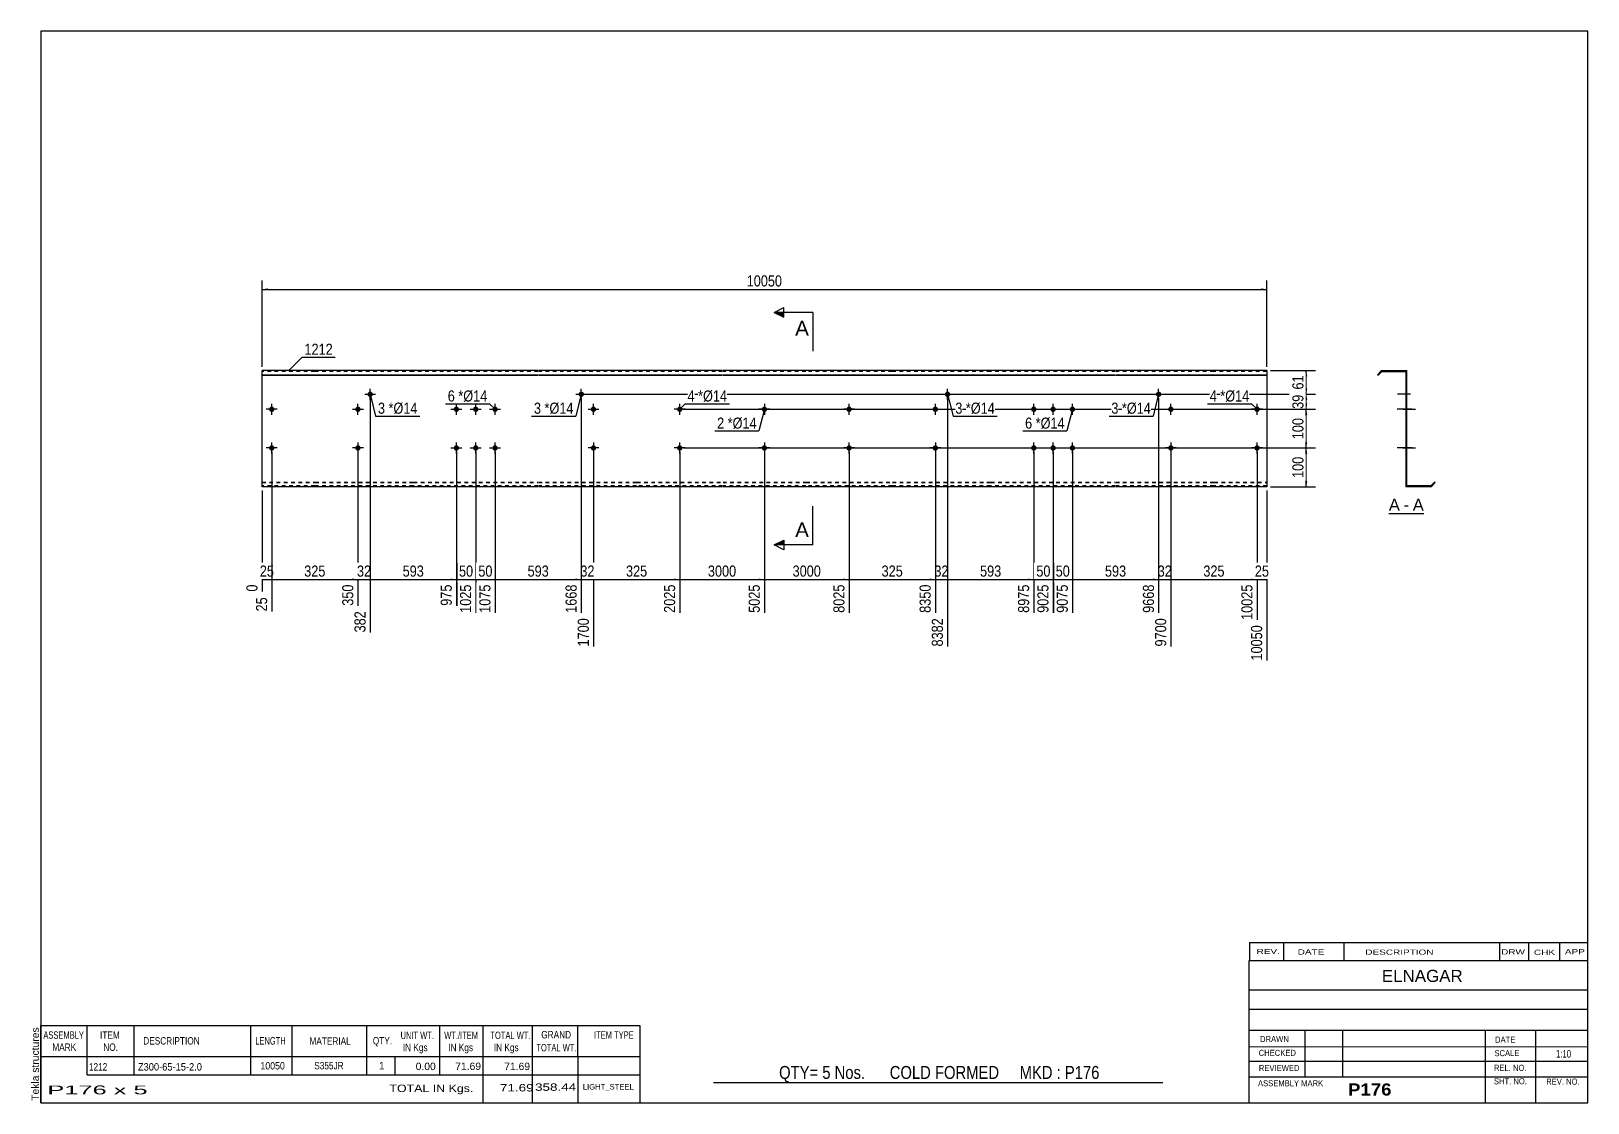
# Model space of a CAD drawing. Header units: millimetres. Extents: x -60 to 343, y -174 to 103.
import ezdxf

# ---------------------------------------------------------------- set-up
doc = ezdxf.new("R2010")
doc.units = ezdxf.units.MM
doc.linetypes.add('DXK_LINE_DOT1', pattern=[1.8814, 0.9407, -0.9407])
doc.styles.add('Arial', font='ARIAL.TTF', dxfattribs={"height": 0.2})
doc.styles.add('Arial Bold', font='ARIALBD.TTF', dxfattribs={"height": 0.2})
doc.styles.add('Arial Narrow', font='ARIALN.TTF', dxfattribs={"height": 0.2})

# ---------------------------------------------------------------- blocks, each defined once
blk = doc.blocks.new('Unknown-629086263-2025')
at = {"color": 5, "linetype": 'Continuous'}
for p, q in [((342.8, 102.75), (-57.2, 102.75)), ((-57.2, 102.75), (-57.2, -174.25)), ((342.8, -174.25), (342.8, 102.75)), ((-57.2, -174.25), (342.8, -174.25))]:
    blk.add_line(p, q, dxfattribs=at)
at = {"color": 174, "linetype": 'Continuous', "style": 'Arial'}
blk.add_text('Tekla structures', height=1.9102, rotation=90, dxfattribs=at).set_placement((-57.7, -173.75))
blk = doc.blocks.new('Unknown-629086263-12 - 1244')
at = {"color": 7, "linetype": 'Continuous'}
blk.add_line((291.35, -21.95), (300.38, -21.95), dxfattribs=at)
at = {"color": 0, "linetype": 'Continuous'}
blk.add_wipeout([(294.19, -21.2), (294.19, -18), (291.35, -18), (291.35, -21.2)], dxfattribs=at)
blk.add_wipeout([(296.57, -21.2), (296.57, -18), (295.15, -18), (295.15, -21.2)], dxfattribs=at)
at = {"color": 96, "linetype": 'Continuous', "style": 'Arial'}
blk.add_text('A', height=3.06, dxfattribs=at).set_placement((291.35, -21.2))
at = {"color": 0, "linetype": 'Continuous'}
blk.add_wipeout([(300.38, -21.2), (300.38, -18), (297.53, -18), (297.53, -21.2)], dxfattribs=at)
at = {"color": 96, "linetype": 'Continuous', "style": 'Arial'}
for s, p in [('-', (295.15, -21.2)), ('A', (297.53, -21.2))]:
    blk.add_text(s, height=3.06, dxfattribs=at).set_placement(p)
blk = doc.blocks.new('Bolt-629086263-1223 - 1203')
at = {"linetype": 'Continuous'}
blk.add_hatch(color=3, dxfattribs=at).paths.add_polyline_path([(176.53, 8.88, -1), (177.93, 8.88, -1)])
at = {"color": 3, "linetype": 'Continuous'}
for p, q in [((175.83, 8.88), (178.63, 8.88)), ((177.23, 7.48), (177.23, 10.28))]:
    blk.add_line(p, q, dxfattribs=at)
blk = doc.blocks.new('Part-629086263-1218 - 1203')
at = {"color": 2, "linetype": 'Continuous'}
for p, q in [((0, -15), (0, 15)), ((13.6, 15), (0, 15)), ((0, 13.94), (13.6, 13.94)), ((0, 13.8), (13.6, 13.8)), ((39.05, 15), (13.7, 15)), ((13.7, 13.94), (39.05, 13.94)), ((13.7, 13.8), (39.05, 13.8)), ((71.34, 15), (39.15, 15)), ((39.15, 13.94), (71.34, 13.94)), ((39.15, 13.8), (71.34, 13.8)), ((96.79, 15), (71.44, 15)), ((71.44, 13.94), (96.79, 13.94)), ((71.44, 13.8), (96.79, 13.8)), ((119.08, 15), (96.89, 15)), ((96.89, 13.94), (119.08, 13.94)), ((96.89, 13.8), (119.08, 13.8)), ((140.58, 15), (119.18, 15)), ((119.18, 13.94), (140.58, 13.94)), ((119.18, 13.8), (140.58, 13.8)), ((162.88, 15), (140.68, 15)), ((140.68, 13.94), (162.88, 13.94)), ((140.68, 13.8), (162.88, 13.8)), ((188.33, 15), (162.98, 15)), ((162.98, 13.94), (188.33, 13.94)), ((162.98, 13.8), (188.33, 13.8)), ((220.62, 15), (188.43, 15)), ((188.43, 13.94), (220.62, 13.94)), ((188.43, 13.8), (220.62, 13.8)), ((246.07, 15), (220.72, 15)), ((220.72, 13.94), (246.07, 13.94)), ((220.72, 13.8), (246.07, 13.8)), ((259.77, 15), (246.17, 15)), ((246.17, 13.94), (259.77, 13.94)), ((246.17, 13.8), (259.77, 13.8)), ((259.77, 15), (259.77, 13.94)), ((259.77, 13.94), (259.77, -15)), ((13.6, -15), (0, -15)), ((39.05, -15), (13.7, -15)), ((71.34, -15), (39.15, -15)), ((96.79, -15), (71.44, -15)), ((119.08, -15), (96.89, -15)), ((140.58, -15), (119.18, -15)), ((162.88, -15), (140.68, -15)), ((188.33, -15), (162.98, -15)), ((220.62, -15), (188.43, -15)), ((246.07, -15), (220.72, -15)), ((259.77, -15), (246.17, -15))]:
    blk.add_line(p, q, dxfattribs=at)
at = {"color": 7, "linetype": 'DXK_LINE_DOT1'}
for p, q in [((13.6, 14.8), (0, 14.8)), ((39.05, 14.8), (13.7, 14.8)), ((71.34, 14.8), (39.15, 14.8)), ((96.79, 14.8), (71.44, 14.8)), ((119.08, 14.8), (96.89, 14.8)), ((140.58, 14.8), (119.18, 14.8)), ((162.88, 14.8), (140.68, 14.8)), ((188.33, 14.8), (162.98, 14.8)), ((220.62, 14.8), (188.43, 14.8)), ((246.07, 14.8), (220.72, 14.8)), ((259.77, 14.8), (246.17, 14.8)), ((0, -13.8), (13.6, -13.8)), ((0, -13.94), (13.6, -13.94)), ((13.6, -14.8), (0, -14.8)), ((13.7, -13.8), (39.05, -13.8)), ((13.7, -13.94), (39.05, -13.94)), ((39.05, -14.8), (13.7, -14.8)), ((39.15, -13.8), (71.34, -13.8)), ((39.15, -13.94), (71.34, -13.94)), ((71.34, -14.8), (39.15, -14.8)), ((71.44, -13.8), (96.79, -13.8)), ((71.44, -13.94), (96.79, -13.94)), ((96.79, -14.8), (71.44, -14.8)), ((96.89, -13.8), (119.08, -13.8)), ((96.89, -13.94), (119.08, -13.94)), ((119.08, -14.8), (96.89, -14.8)), ((119.18, -13.8), (140.58, -13.8)), ((119.18, -13.94), (140.58, -13.94)), ((140.58, -14.8), (119.18, -14.8)), ((140.68, -13.8), (162.88, -13.8)), ((140.68, -13.94), (162.88, -13.94)), ((162.88, -14.8), (140.68, -14.8)), ((162.98, -13.8), (188.33, -13.8)), ((162.98, -13.94), (188.33, -13.94)), ((188.33, -14.8), (162.98, -14.8)), ((188.43, -13.8), (220.62, -13.8)), ((188.43, -13.94), (220.62, -13.94)), ((220.62, -14.8), (188.43, -14.8)), ((220.72, -13.8), (246.07, -13.8)), ((220.72, -13.94), (246.07, -13.94)), ((246.07, -14.8), (220.72, -14.8)), ((246.17, -13.8), (259.77, -13.8)), ((246.17, -13.94), (259.77, -13.94)), ((259.77, -14.8), (246.17, -14.8))]:
    blk.add_line(p, q, dxfattribs=at)
blk = doc.blocks.new('Bolt-629086263-1219 - 1203')
at = {"linetype": 'Continuous'}
for points in [[(198.83, 5, -1), (200.23, 5, -1)], [(203.83, 5, -1), (205.23, 5, -1)], [(208.83, 5, -1), (210.23, 5, -1)], [(198.83, -5, -1), (200.23, -5, -1)], [(203.83, -5, -1), (205.23, -5, -1)], [(208.83, -5, -1), (210.23, -5, -1)]]:
    blk.add_hatch(color=3, dxfattribs=at).paths.add_polyline_path(points)
at = {"color": 3, "linetype": 'Continuous'}
for p, q in [((198.13, 5), (200.93, 5)), ((199.53, 3.6), (199.53, 6.4)), ((203.13, 5), (205.93, 5)), ((204.53, 3.6), (204.53, 6.4)), ((208.13, 5), (210.93, 5)), ((209.53, 3.6), (209.53, 6.4)), ((199.53, -6.4), (199.53, -3.6)), ((204.53, -6.4), (204.53, -3.6)), ((209.53, -6.4), (209.53, -3.6)), ((198.13, -5), (200.93, -5)), ((203.13, -5), (205.93, -5)), ((208.13, -5), (210.93, -5))]:
    blk.add_line(p, q, dxfattribs=at)
blk = doc.blocks.new('Bolt-629086263-1220 - 1203')
at = {"linetype": 'Continuous'}
blk.add_hatch(color=3, dxfattribs=at).paths.add_polyline_path([(174.78, -5, -1), (173.38, -5, -1)])
at = {"color": 3, "linetype": 'Continuous'}
for p, q in [((174.08, -3.6), (174.08, -6.4)), ((175.48, -5), (172.68, -5))]:
    blk.add_line(p, q, dxfattribs=at)
blk = doc.blocks.new('Bolt-629086263-1221 - 1203')
at = {"linetype": 'Continuous'}
blk.add_hatch(color=3, dxfattribs=at).paths.add_polyline_path([(173.38, 5, -1), (174.78, 5, -1)])
at = {"color": 3, "linetype": 'Continuous'}
for p, q in [((172.68, 5), (175.48, 5)), ((174.08, 3.6), (174.08, 6.4))]:
    blk.add_line(p, q, dxfattribs=at)
blk = doc.blocks.new('Bolt-629086263-1222 - 1203')
at = {"linetype": 'Continuous'}
blk.add_hatch(color=3, dxfattribs=at).paths.add_polyline_path([(231.12, 8.88, -1), (232.52, 8.88, -1)])
at = {"color": 3, "linetype": 'Continuous'}
for p, q in [((230.42, 8.88), (233.22, 8.88)), ((231.82, 7.48), (231.82, 10.28))]:
    blk.add_line(p, q, dxfattribs=at)
blk = doc.blocks.new('Bolt-629086263-1224 - 1203')
at = {"linetype": 'Continuous'}
for points in [[(49.54, 5, -1), (50.94, 5, -1)], [(54.54, 5, -1), (55.94, 5, -1)], [(59.54, 5, -1), (60.94, 5, -1)], [(49.54, -5, -1), (50.94, -5, -1)], [(54.54, -5, -1), (55.94, -5, -1)], [(59.54, -5, -1), (60.94, -5, -1)]]:
    blk.add_hatch(color=3, dxfattribs=at).paths.add_polyline_path(points)
at = {"color": 3, "linetype": 'Continuous'}
for p, q in [((48.84, 5), (51.64, 5)), ((50.24, 3.6), (50.24, 6.4)), ((53.84, 5), (56.64, 5)), ((55.24, 3.6), (55.24, 6.4)), ((58.84, 5), (61.64, 5)), ((60.24, 3.6), (60.24, 6.4)), ((50.24, -6.4), (50.24, -3.6)), ((55.24, -6.4), (55.24, -3.6)), ((60.24, -6.4), (60.24, -3.6)), ((48.84, -5), (51.64, -5)), ((53.84, -5), (56.64, -5)), ((58.84, -5), (61.64, -5))]:
    blk.add_line(p, q, dxfattribs=at)
blk = doc.blocks.new('Bolt-629086263-1225 - 1203')
at = {"linetype": 'Continuous'}
blk.add_hatch(color=3, dxfattribs=at).paths.add_polyline_path([(25.49, -5, -1), (24.09, -5, -1)])
at = {"color": 3, "linetype": 'Continuous'}
for p, q in [((24.79, -3.6), (24.79, -6.4)), ((26.19, -5), (23.39, -5))]:
    blk.add_line(p, q, dxfattribs=at)
blk = doc.blocks.new('Bolt-629086263-1226 - 1203')
at = {"linetype": 'Continuous'}
blk.add_hatch(color=3, dxfattribs=at).paths.add_polyline_path([(24.09, 5, -1), (25.49, 5, -1)])
at = {"color": 3, "linetype": 'Continuous'}
for p, q in [((23.39, 5), (26.19, 5)), ((24.79, 3.6), (24.79, 6.4))]:
    blk.add_line(p, q, dxfattribs=at)
blk = doc.blocks.new('Bolt-629086263-1227 - 1203')
at = {"linetype": 'Continuous'}
blk.add_hatch(color=3, dxfattribs=at).paths.add_polyline_path([(81.84, 8.88, -1), (83.24, 8.88, -1)])
at = {"color": 3, "linetype": 'Continuous'}
for p, q in [((81.14, 8.88), (83.94, 8.88)), ((82.54, 7.48), (82.54, 10.28))]:
    blk.add_line(p, q, dxfattribs=at)
blk = doc.blocks.new('Bolt-629086263-1228 - 1203')
at = {"linetype": 'Continuous'}
blk.add_hatch(color=3, dxfattribs=at).paths.add_polyline_path([(27.25, 8.88, -1), (28.65, 8.88, -1)])
at = {"color": 3, "linetype": 'Continuous'}
for p, q in [((26.55, 8.88), (29.35, 8.88)), ((27.95, 7.48), (27.95, 10.28))]:
    blk.add_line(p, q, dxfattribs=at)
blk = doc.blocks.new('Bolt-629086263-1229 - 1203')
at = {"linetype": 'Continuous'}
for points in [[(130.58, 5, -1), (129.18, 5, -1)], [(130.58, -5, -1), (129.18, -5, -1)]]:
    blk.add_hatch(color=3, dxfattribs=at).paths.add_polyline_path(points)
at = {"color": 3, "linetype": 'Continuous'}
for p, q in [((131.28, 5), (128.48, 5)), ((129.88, 6.4), (129.88, 3.6)), ((129.88, -3.6), (129.88, -6.4)), ((131.28, -5), (128.48, -5))]:
    blk.add_line(p, q, dxfattribs=at)
blk = doc.blocks.new('Bolt-629086263-1230 - 1203')
at = {"linetype": 'Continuous'}
blk.add_hatch(color=3, dxfattribs=at).paths.add_polyline_path([(84.99, 5, -1), (86.39, 5, -1)])
at = {"color": 3, "linetype": 'Continuous'}
for p, q in [((84.29, 5), (87.09, 5)), ((85.69, 3.6), (85.69, 6.4))]:
    blk.add_line(p, q, dxfattribs=at)
blk = doc.blocks.new('Bolt-629086263-1231 - 1203')
at = {"linetype": 'Continuous'}
blk.add_hatch(color=3, dxfattribs=at).paths.add_polyline_path([(86.39, -5, -1), (84.99, -5, -1)])
at = {"color": 3, "linetype": 'Continuous'}
for p, q in [((85.69, -3.6), (85.69, -6.4)), ((87.09, -5), (84.29, -5))]:
    blk.add_line(p, q, dxfattribs=at)
blk = doc.blocks.new('Bolt-629086263-1232 - 1203')
at = {"linetype": 'Continuous'}
for points in [[(1.8, 5, -1), (3.2, 5, -1)], [(107.29, 5, -1), (108.69, 5, -1)]]:
    blk.add_hatch(color=3, dxfattribs=at).paths.add_polyline_path(points)
at = {"color": 3, "linetype": 'Continuous'}
for p, q in [((3.9, 5), (1.1, 5)), ((2.5, 3.6), (2.5, 6.4)), ((109.39, 5), (106.59, 5)), ((107.99, 3.6), (107.99, 6.4))]:
    blk.add_line(p, q, dxfattribs=at)
blk = doc.blocks.new('Bolt-629086263-1233 - 1203')
at = {"linetype": 'Continuous'}
for points in [[(1.8, -5, -1), (3.2, -5, -1)], [(107.29, -5, -1), (108.69, -5, -1)]]:
    blk.add_hatch(color=3, dxfattribs=at).paths.add_polyline_path(points)
at = {"color": 3, "linetype": 'Continuous'}
for p, q in [((2.5, -6.4), (2.5, -3.6)), ((107.99, -6.4), (107.99, -3.6)), ((3.9, -5), (1.1, -5)), ((109.39, -5), (106.59, -5))]:
    blk.add_line(p, q, dxfattribs=at)
blk = doc.blocks.new('Bolt-629086263-1234 - 1203')
at = {"linetype": 'Continuous'}
blk.add_hatch(color=3, dxfattribs=at).paths.add_polyline_path([(234.28, 5, -1), (235.68, 5, -1)])
at = {"color": 3, "linetype": 'Continuous'}
for p, q in [((233.58, 5), (236.38, 5)), ((234.98, 3.6), (234.98, 6.4))]:
    blk.add_line(p, q, dxfattribs=at)
blk = doc.blocks.new('Bolt-629086263-1235 - 1203')
at = {"linetype": 'Continuous'}
blk.add_hatch(color=3, dxfattribs=at).paths.add_polyline_path([(235.68, -5, -1), (234.28, -5, -1)])
at = {"color": 3, "linetype": 'Continuous'}
for p, q in [((234.98, -3.6), (234.98, -6.4)), ((236.38, -5), (233.58, -5))]:
    blk.add_line(p, q, dxfattribs=at)
blk = doc.blocks.new('Bolt-629086263-1236 - 1203')
at = {"linetype": 'Continuous'}
for points in [[(151.08, 5, -1), (152.48, 5, -1)], [(256.57, 5, -1), (257.97, 5, -1)]]:
    blk.add_hatch(color=3, dxfattribs=at).paths.add_polyline_path(points)
at = {"color": 3, "linetype": 'Continuous'}
for p, q in [((153.18, 5), (150.38, 5)), ((151.78, 3.6), (151.78, 6.4)), ((258.67, 5), (255.87, 5)), ((257.27, 3.6), (257.27, 6.4))]:
    blk.add_line(p, q, dxfattribs=at)
blk = doc.blocks.new('Bolt-629086263-1237 - 1203')
at = {"linetype": 'Continuous'}
for points in [[(151.08, -5, -1), (152.48, -5, -1)], [(256.57, -5, -1), (257.97, -5, -1)]]:
    blk.add_hatch(color=3, dxfattribs=at).paths.add_polyline_path(points)
at = {"color": 3, "linetype": 'Continuous'}
for p, q in [((151.78, -6.4), (151.78, -3.6)), ((257.27, -6.4), (257.27, -3.6)), ((153.18, -5), (150.38, -5)), ((258.67, -5), (255.87, -5))]:
    blk.add_line(p, q, dxfattribs=at)
blk = doc.blocks.new('Bolt-629086263-1248 - 1244')
at = {"linetype": 'Continuous'}
blk.add_hatch(color=3, dxfattribs=at).paths.add_polyline_path([(295.96, -5.7), (295.96, -4.3), (295.76, -4.3), (295.76, -5.7)])
at = {"color": 3, "linetype": 'Continuous'}
for p, q in [((296.79, -5), (295.74, -5)), ((295.96, -4.3), (295.76, -4.3)), ((295.96, -5.7), (295.76, -5.7))]:
    blk.add_line(p, q, dxfattribs=at)
blk = doc.blocks.new('Bolt-629086263-1264 - 1244')
at = {"linetype": 'Continuous'}
blk.add_hatch(color=3, dxfattribs=at).paths.add_polyline_path([(295.76, 5.7), (295.76, 4.3), (295.96, 4.3), (295.96, 5.7)])
blk.add_hatch(color=3, dxfattribs=at).paths.add_polyline_path([(295.76, 5.7), (295.76, 4.3), (295.96, 4.3), (295.96, 5.7)])
at = {"color": 3, "linetype": 'Continuous'}
for p, q in [((294.94, 5), (298.24, 5)), ((294.94, 5), (298.24, 5)), ((295.76, 5.7), (295.96, 5.7)), ((295.76, 5.7), (295.96, 5.7)), ((295.76, 4.3), (295.96, 4.3)), ((295.76, 4.3), (295.96, 4.3))]:
    blk.add_line(p, q, dxfattribs=at)
blk = doc.blocks.new('Part-629086263-1246 - 1244')
at = {"color": 2, "linetype": 'Continuous'}
for p, q in [((289.46, 15), (288.4, 13.94)), ((288.4, 13.94), (288.54, 13.8)), ((288.54, 13.8), (289.54, 14.8)), ((289.46, 15), (295.96, 15)), ((289.54, 14.8), (295.76, 14.8)), ((295.76, 14.8), (295.76, -15)), ((295.96, -14.8), (295.96, 15)), ((302.26, -15), (295.76, -15)), ((302.18, -14.8), (295.96, -14.8)), ((303.18, -13.8), (302.18, -14.8)), ((302.26, -15), (303.32, -13.94)), ((303.32, -13.94), (303.18, -13.8))]:
    blk.add_line(p, q, dxfattribs=at)
blk = doc.blocks.new('Bolt-629086263-1247 - 1244')
at = {"linetype": 'Continuous'}
for points in [[(295.76, 5.7), (295.76, 4.3), (295.96, 4.3), (295.96, 5.7)], [(295.76, 5.7), (295.76, 4.3), (295.96, 4.3), (295.96, 5.7)], [(295.76, 5.7), (295.76, 4.3), (295.96, 4.3), (295.96, 5.7)], [(295.76, -4.3), (295.76, -5.7), (295.96, -5.7), (295.96, -4.3)], [(295.76, -4.3), (295.76, -5.7), (295.96, -5.7), (295.96, -4.3)], [(295.76, -4.3), (295.76, -5.7), (295.96, -5.7), (295.96, -4.3)]]:
    blk.add_hatch(color=3, dxfattribs=at).paths.add_polyline_path(points)
at = {"color": 3, "linetype": 'Continuous'}
for p, q in [((297.29, 5), (293.49, 5)), ((297.29, 5), (293.49, 5)), ((297.29, 5), (293.49, 5)), ((295.96, 5.7), (295.76, 5.7)), ((295.96, 5.7), (295.76, 5.7)), ((295.96, 5.7), (295.76, 5.7)), ((295.96, 4.3), (295.76, 4.3)), ((295.96, 4.3), (295.76, 4.3)), ((295.96, 4.3), (295.76, 4.3)), ((297.29, -5), (293.49, -5)), ((297.29, -5), (293.49, -5)), ((297.29, -5), (293.49, -5)), ((295.96, -4.3), (295.76, -4.3)), ((295.96, -4.3), (295.76, -4.3)), ((295.96, -4.3), (295.76, -4.3)), ((295.96, -5.7), (295.76, -5.7)), ((295.96, -5.7), (295.76, -5.7)), ((295.96, -5.7), (295.76, -5.7))]:
    blk.add_line(p, q, dxfattribs=at)
blk = doc.blocks.new('Bolt-629086263-1249 - 1244')
at = {"linetype": 'Continuous'}
blk.add_hatch(color=3, dxfattribs=at).paths.add_polyline_path([(295.76, 5.7), (295.76, 4.3), (295.96, 4.3), (295.96, 5.7)])
at = {"color": 3, "linetype": 'Continuous'}
for p, q in [((296.94, 5), (293.64, 5)), ((295.96, 5.7), (295.76, 5.7)), ((295.96, 4.3), (295.76, 4.3))]:
    blk.add_line(p, q, dxfattribs=at)
blk = doc.blocks.new('Bolt-629086263-1250 - 1244')
at = {"linetype": 'Continuous'}
blk.add_hatch(color=3, dxfattribs=at).paths.add_polyline_path([(295.76, 9.58), (295.76, 8.18), (295.96, 8.18), (295.96, 9.58)])
at = {"color": 3, "linetype": 'Continuous'}
for p, q in [((296.94, 8.88), (293.64, 8.88)), ((295.96, 9.58), (295.76, 9.58)), ((295.96, 8.18), (295.76, 8.18))]:
    blk.add_line(p, q, dxfattribs=at)
blk = doc.blocks.new('Bolt-629086263-1251 - 1244')
at = {"linetype": 'Continuous'}
blk.add_hatch(color=3, dxfattribs=at).paths.add_polyline_path([(295.76, 9.58), (295.76, 8.18), (295.96, 8.18), (295.96, 9.58)])
at = {"color": 3, "linetype": 'Continuous'}
for p, q in [((296.94, 8.88), (293.64, 8.88)), ((295.96, 9.58), (295.76, 9.58)), ((295.96, 8.18), (295.76, 8.18))]:
    blk.add_line(p, q, dxfattribs=at)
blk = doc.blocks.new('Bolt-629086263-1252 - 1244')
at = {"linetype": 'Continuous'}
for points in [[(295.76, 5.7), (295.76, 4.3), (295.96, 4.3), (295.96, 5.7)], [(295.76, 5.7), (295.76, 4.3), (295.96, 4.3), (295.96, 5.7)], [(295.76, 5.7), (295.76, 4.3), (295.96, 4.3), (295.96, 5.7)], [(295.76, -4.3), (295.76, -5.7), (295.96, -5.7), (295.96, -4.3)], [(295.76, -4.3), (295.76, -5.7), (295.96, -5.7), (295.96, -4.3)], [(295.76, -4.3), (295.76, -5.7), (295.96, -5.7), (295.96, -4.3)]]:
    blk.add_hatch(color=3, dxfattribs=at).paths.add_polyline_path(points)
at = {"color": 3, "linetype": 'Continuous'}
for p, q in [((297.26, 5), (293.46, 5)), ((297.26, 5), (293.46, 5)), ((297.26, 5), (293.46, 5)), ((295.96, 5.7), (295.76, 5.7)), ((295.96, 5.7), (295.76, 5.7)), ((295.96, 5.7), (295.76, 5.7)), ((295.96, 4.3), (295.76, 4.3)), ((295.96, 4.3), (295.76, 4.3)), ((295.96, 4.3), (295.76, 4.3)), ((297.26, -5), (293.46, -5)), ((297.26, -5), (293.46, -5)), ((297.26, -5), (293.46, -5)), ((295.96, -4.3), (295.76, -4.3)), ((295.96, -4.3), (295.76, -4.3)), ((295.96, -4.3), (295.76, -4.3)), ((295.96, -5.7), (295.76, -5.7)), ((295.96, -5.7), (295.76, -5.7)), ((295.96, -5.7), (295.76, -5.7))]:
    blk.add_line(p, q, dxfattribs=at)
blk = doc.blocks.new('Bolt-629086263-1253 - 1244')
at = {"linetype": 'Continuous'}
blk.add_hatch(color=3, dxfattribs=at).paths.add_polyline_path([(295.96, -5.7), (295.96, -4.3), (295.76, -4.3), (295.76, -5.7)])
at = {"color": 3, "linetype": 'Continuous'}
for p, q in [((295.96, -4.3), (295.76, -4.3)), ((296.76, -5), (295.76, -5)), ((295.96, -5.7), (295.76, -5.7))]:
    blk.add_line(p, q, dxfattribs=at)
blk = doc.blocks.new('Bolt-629086263-1254 - 1244')
at = {"linetype": 'Continuous'}
blk.add_hatch(color=3, dxfattribs=at).paths.add_polyline_path([(295.76, 5.7), (295.76, 4.3), (295.96, 4.3), (295.96, 5.7)])
at = {"color": 3, "linetype": 'Continuous'}
for p, q in [((296.91, 5), (293.61, 5)), ((295.96, 5.7), (295.76, 5.7)), ((295.96, 4.3), (295.76, 4.3))]:
    blk.add_line(p, q, dxfattribs=at)
blk = doc.blocks.new('Bolt-629086263-1255 - 1244')
at = {"linetype": 'Continuous'}
blk.add_hatch(color=3, dxfattribs=at).paths.add_polyline_path([(295.76, 9.58), (295.76, 8.18), (295.96, 8.18), (295.96, 9.58)])
at = {"color": 3, "linetype": 'Continuous'}
for p, q in [((296.91, 8.88), (293.61, 8.88)), ((295.96, 9.58), (295.76, 9.58)), ((295.96, 8.18), (295.76, 8.18))]:
    blk.add_line(p, q, dxfattribs=at)
blk = doc.blocks.new('Bolt-629086263-1256 - 1244')
at = {"linetype": 'Continuous'}
blk.add_hatch(color=3, dxfattribs=at).paths.add_polyline_path([(295.76, 9.58), (295.76, 8.18), (295.96, 8.18), (295.96, 9.58)])
at = {"color": 3, "linetype": 'Continuous'}
for p, q in [((296.91, 8.88), (293.61, 8.88)), ((295.96, 9.58), (295.76, 9.58)), ((295.96, 8.18), (295.76, 8.18))]:
    blk.add_line(p, q, dxfattribs=at)
blk = doc.blocks.new('Bolt-629086263-1257 - 1244')
at = {"linetype": 'Continuous'}
for points in [[(295.96, 4.3), (295.96, 5.7), (295.76, 5.7), (295.76, 4.3)], [(295.96, -5.7), (295.96, -4.3), (295.76, -4.3), (295.76, -5.7)]]:
    blk.add_hatch(color=3, dxfattribs=at).paths.add_polyline_path(points)
at = {"color": 3, "linetype": 'Continuous'}
for p, q in [((295.96, 5), (293.76, 5)), ((295.96, 5.7), (295.76, 5.7)), ((295.96, 4.3), (295.76, 4.3)), ((295.96, -5), (293.76, -5)), ((295.96, -4.3), (295.76, -4.3)), ((295.96, -5.7), (295.76, -5.7))]:
    blk.add_line(p, q, dxfattribs=at)
blk = doc.blocks.new('Bolt-629086263-1258 - 1244')
at = {"linetype": 'Continuous'}
blk.add_hatch(color=3, dxfattribs=at).paths.add_polyline_path([(295.76, 5.7), (295.76, 4.3), (295.96, 4.3), (295.96, 5.7)])
at = {"color": 3, "linetype": 'Continuous'}
for p, q in [((296.91, 5), (293.61, 5)), ((295.96, 5.7), (295.76, 5.7)), ((295.96, 4.3), (295.76, 4.3))]:
    blk.add_line(p, q, dxfattribs=at)
blk = doc.blocks.new('Bolt-629086263-1259 - 1244')
at = {"linetype": 'Continuous'}
blk.add_hatch(color=3, dxfattribs=at).paths.add_polyline_path([(295.96, -5.7), (295.96, -4.3), (295.76, -4.3), (295.76, -5.7)])
at = {"color": 3, "linetype": 'Continuous'}
for p, q in [((295.96, -4.3), (295.76, -4.3)), ((296.76, -5), (295.76, -5)), ((295.96, -5.7), (295.76, -5.7))]:
    blk.add_line(p, q, dxfattribs=at)
blk = doc.blocks.new('Bolt-629086263-1260 - 1244')
at = {"linetype": 'Continuous'}
blk.add_hatch(color=3, dxfattribs=at).paths.add_polyline_path([(295.76, 5.7), (295.76, 4.3), (295.96, 4.3), (295.96, 5.7)])
blk.add_hatch(color=3, dxfattribs=at).paths.add_polyline_path([(295.76, 5.7), (295.76, 4.3), (295.96, 4.3), (295.96, 5.7)])
at = {"color": 3, "linetype": 'Continuous'}
for p, q in [((294.96, 5), (298.26, 5)), ((294.96, 5), (298.26, 5)), ((295.76, 5.7), (295.96, 5.7)), ((295.76, 5.7), (295.96, 5.7)), ((295.76, 4.3), (295.96, 4.3)), ((295.76, 4.3), (295.96, 4.3))]:
    blk.add_line(p, q, dxfattribs=at)
blk = doc.blocks.new('Bolt-629086263-1261 - 1244')
at = {"linetype": 'Continuous'}
blk.add_hatch(color=3, dxfattribs=at).paths.add_polyline_path([(295.76, -4.3), (295.76, -5.7), (295.96, -5.7), (295.96, -4.3)])
blk.add_hatch(color=3, dxfattribs=at).paths.add_polyline_path([(295.76, -4.3), (295.76, -5.7), (295.96, -5.7), (295.96, -4.3)])
at = {"color": 3, "linetype": 'Continuous'}
for p, q in [((294.96, -5), (298.26, -5)), ((294.96, -5), (298.26, -5)), ((295.76, -4.3), (295.96, -4.3)), ((295.76, -4.3), (295.96, -4.3)), ((295.76, -5.7), (295.96, -5.7)), ((295.76, -5.7), (295.96, -5.7))]:
    blk.add_line(p, q, dxfattribs=at)
blk = doc.blocks.new('Bolt-629086263-1262 - 1244')
at = {"linetype": 'Continuous'}
blk.add_hatch(color=3, dxfattribs=at).paths.add_polyline_path([(295.76, 5.7), (295.76, 4.3), (295.96, 4.3), (295.96, 5.7)])
at = {"color": 3, "linetype": 'Continuous'}
for p, q in [((296.94, 5), (293.64, 5)), ((295.96, 5.7), (295.76, 5.7)), ((295.96, 4.3), (295.76, 4.3))]:
    blk.add_line(p, q, dxfattribs=at)
blk = doc.blocks.new('Bolt-629086263-1263 - 1244')
at = {"linetype": 'Continuous'}
blk.add_hatch(color=3, dxfattribs=at).paths.add_polyline_path([(295.96, -5.7), (295.96, -4.3), (295.76, -4.3), (295.76, -5.7)])
at = {"color": 3, "linetype": 'Continuous'}
for p, q in [((296.79, -5), (295.74, -5)), ((295.96, -4.3), (295.76, -4.3)), ((295.96, -5.7), (295.76, -5.7))]:
    blk.add_line(p, q, dxfattribs=at)
blk = doc.blocks.new('Bolt-629086263-1265 - 1244')
at = {"linetype": 'Continuous'}
blk.add_hatch(color=3, dxfattribs=at).paths.add_polyline_path([(295.76, -4.3), (295.76, -5.7), (295.96, -5.7), (295.96, -4.3)])
blk.add_hatch(color=3, dxfattribs=at).paths.add_polyline_path([(295.76, -4.3), (295.76, -5.7), (295.96, -5.7), (295.96, -4.3)])
at = {"color": 3, "linetype": 'Continuous'}
for p, q in [((294.94, -5), (298.24, -5)), ((294.94, -5), (298.24, -5)), ((295.76, -4.3), (295.96, -4.3)), ((295.76, -4.3), (295.96, -4.3)), ((295.76, -5.7), (295.96, -5.7)), ((295.76, -5.7), (295.96, -5.7))]:
    blk.add_line(p, q, dxfattribs=at)
blk = doc.blocks.new('StraightDimension-629086263-1289 - 1203')
at = {"linetype": 'Continuous'}
blk.add_hatch(color=7, dxfattribs=at).paths.add_polyline_path([(175.73, -38.75), (177.23, -39), (175.73, -39.25)])
at = {"color": 7, "linetype": 'Continuous'}
for p, q in [((177.23, 7.88), (177.23, -56.31)), ((174.08, -6), (174.08, -47.61)), ((174.08, -39), (177.23, -39))]:
    blk.add_line(p, q, dxfattribs=at)
at = {"color": 0}
blk.add_wipeout([(178.08, -38.85), (178.08, -34.65), (173.23, -34.65), (173.23, -38.85)], dxfattribs=at)
at = {"color": 0, "linetype": 'Continuous'}
blk.add_wipeout([(176.63, -48.4), (172.43, -48.4), (172.43, -56.91), (176.63, -56.91)], dxfattribs=at)
at = {"color": 3, "style": 'Arial Narrow'}
blk.add_text('32', height=2.863, dxfattribs=at).set_placement((173.83, -38.25))
at = {"color": 3, "linetype": 'Continuous', "style": 'Arial Narrow'}
blk.add_text('8382', height=2.863, rotation=90.0002, dxfattribs=at).set_placement((176.03, -56.31))
blk = doc.blocks.new('StraightDimension-629086263-1284 - 1203')
at = {"linetype": 'Continuous'}
blk.add_hatch(color=7, dxfattribs=at).paths.add_polyline_path([(233.48, -38.75), (234.98, -39), (233.48, -39.25)])
at = {"color": 7, "linetype": 'Continuous'}
for p, q in [((231.82, 7.88), (231.82, -47.61)), ((234.98, -6), (234.98, -56.31)), ((231.82, -39), (234.98, -39))]:
    blk.add_line(p, q, dxfattribs=at)
at = {"color": 0}
blk.add_wipeout([(235.83, -38.85), (235.83, -34.65), (230.97, -34.65), (230.97, -38.85)], dxfattribs=at)
at = {"color": 0, "linetype": 'Continuous'}
blk.add_wipeout([(234.38, -48.4), (230.18, -48.4), (230.18, -56.91), (234.38, -56.91)], dxfattribs=at)
at = {"color": 3, "style": 'Arial Narrow'}
blk.add_text('32', height=2.863, dxfattribs=at).set_placement((231.57, -38.25))
at = {"color": 3, "linetype": 'Continuous', "style": 'Arial Narrow'}
blk.add_text('9700', height=2.863, rotation=90.0002, dxfattribs=at).set_placement((233.78, -56.31))
blk = doc.blocks.new('StraightDimension-629086263-1283 - 1203')
at = {"linetype": 'Continuous'}
blk.add_hatch(color=7, dxfattribs=at).paths.add_polyline_path([(255.77, -38.75), (257.27, -39), (255.77, -39.25)])
at = {"color": 7, "linetype": 'Continuous'}
for p, q in [((234.98, -6), (234.98, -56.31)), ((257.27, -6), (257.27, -49.44)), ((234.98, -39), (257.27, -39))]:
    blk.add_line(p, q, dxfattribs=at)
at = {"color": 0}
blk.add_wipeout([(249.46, -38.85), (249.46, -34.65), (242.78, -34.65), (242.78, -38.85)], dxfattribs=at)
at = {"color": 0, "linetype": 'Continuous'}
blk.add_wipeout([(256.67, -39.7), (252.47, -39.7), (252.47, -50.04), (256.67, -50.04)], dxfattribs=at)
at = {"color": 3, "style": 'Arial Narrow'}
blk.add_text('325', height=2.863, dxfattribs=at).set_placement((243.38, -38.25))
at = {"color": 3, "linetype": 'Continuous', "style": 'Arial Narrow'}
blk.add_text('10025', height=2.863, rotation=90.0002, dxfattribs=at).set_placement((256.07, -49.44))
blk = doc.blocks.new('StraightDimension-629086263-1293 - 1203')
at = {"linetype": 'Continuous'}
blk.add_hatch(color=7, dxfattribs=at).paths.add_polyline_path([(106.49, -38.75), (107.99, -39), (106.49, -39.25)])
at = {"color": 7, "linetype": 'Continuous'}
for p, q in [((85.69, -6), (85.69, -56.31)), ((107.99, -6), (107.99, -47.61)), ((85.69, -39), (107.99, -39))]:
    blk.add_line(p, q, dxfattribs=at)
at = {"color": 0}
blk.add_wipeout([(100.18, -38.85), (100.18, -34.65), (93.5, -34.65), (93.5, -38.85)], dxfattribs=at)
at = {"color": 0, "linetype": 'Continuous'}
blk.add_wipeout([(107.39, -39.7), (103.19, -39.7), (103.19, -48.21), (107.39, -48.21)], dxfattribs=at)
at = {"color": 3, "style": 'Arial Narrow'}
blk.add_text('325', height=2.863, dxfattribs=at).set_placement((94.1, -38.25))
at = {"color": 3, "linetype": 'Continuous', "style": 'Arial Narrow'}
blk.add_text('2025', height=2.863, rotation=90.0002, dxfattribs=at).set_placement((106.79, -47.61))
blk = doc.blocks.new('StraightDimension-629086263-1282 - 1203')
at = {"linetype": 'Continuous'}
blk.add_hatch(color=7, dxfattribs=at).paths.add_polyline_path([(258.27, -38.75), (259.77, -39), (258.27, -39.25)])
at = {"color": 7, "linetype": 'Continuous'}
for p, q in [((257.27, -6), (257.27, -49.44)), ((259.77, -16), (259.77, -59.94)), ((257.27, -39), (259.77, -39))]:
    blk.add_line(p, q, dxfattribs=at)
at = {"color": 0}
blk.add_wipeout([(260.95, -38.85), (260.95, -34.65), (256.09, -34.65), (256.09, -38.85)], dxfattribs=at)
at = {"color": 0, "linetype": 'Continuous'}
blk.add_wipeout([(259.17, -50.2), (254.97, -50.2), (254.97, -60.54), (259.17, -60.54)], dxfattribs=at)
at = {"color": 3, "style": 'Arial Narrow'}
blk.add_text('25', height=2.863, dxfattribs=at).set_placement((256.69, -38.25))
at = {"color": 3, "linetype": 'Continuous', "style": 'Arial Narrow'}
blk.add_text('10050', height=2.863, rotation=90.0002, dxfattribs=at).set_placement((258.57, -59.94))
blk = doc.blocks.new('StraightDimension-629086263-1297 - 1203')
at = {"linetype": 'Continuous'}
blk.add_hatch(color=7, dxfattribs=at).paths.add_polyline_path([(53.74, -38.75), (55.24, -39), (53.74, -39.25)])
at = {"color": 7, "linetype": 'Continuous'}
for p, q in [((50.24, -6), (50.24, -45.78)), ((55.24, -6), (55.24, -47.61)), ((50.24, -39), (55.24, -39))]:
    blk.add_line(p, q, dxfattribs=at)
at = {"color": 0}
blk.add_wipeout([(55.17, -38.85), (55.17, -34.65), (50.32, -34.65), (50.32, -38.85)], dxfattribs=at)
at = {"color": 0, "linetype": 'Continuous'}
blk.add_wipeout([(54.64, -39.7), (50.44, -39.7), (50.44, -48.21), (54.64, -48.21)], dxfattribs=at)
at = {"color": 3, "style": 'Arial Narrow'}
blk.add_text('50', height=2.863, dxfattribs=at).set_placement((50.92, -38.25))
at = {"color": 3, "linetype": 'Continuous', "style": 'Arial Narrow'}
blk.add_text('1025', height=2.863, rotation=90.0002, dxfattribs=at).set_placement((54.04, -47.61))
blk = doc.blocks.new('StraightDimension-629086263-1292 - 1203')
at = {"linetype": 'Continuous'}
blk.add_hatch(color=7, dxfattribs=at).paths.add_polyline_path([(128.38, -38.75), (129.88, -39), (128.38, -39.25)])
at = {"color": 7, "linetype": 'Continuous'}
for p, q in [((107.99, -6), (107.99, -47.61)), ((129.88, -6), (129.88, -47.61)), ((107.99, -39), (129.88, -39))]:
    blk.add_line(p, q, dxfattribs=at)
at = {"color": 0}
blk.add_wipeout([(123.19, -38.85), (123.19, -34.65), (114.68, -34.65), (114.68, -38.85)], dxfattribs=at)
at = {"color": 3, "style": 'Arial Narrow'}
blk.add_text('3000', height=2.863, dxfattribs=at).set_placement((115.28, -38.25))
at = {"color": 0, "linetype": 'Continuous'}
blk.add_wipeout([(129.28, -39.7), (125.08, -39.7), (125.08, -48.21), (129.28, -48.21)], dxfattribs=at)
at = {"color": 3, "linetype": 'Continuous', "style": 'Arial Narrow'}
blk.add_text('5025', height=2.863, rotation=90.0002, dxfattribs=at).set_placement((128.68, -47.61))
blk = doc.blocks.new('StraightDimension-629086263-1291 - 1203')
at = {"linetype": 'Continuous'}
blk.add_hatch(color=7, dxfattribs=at).paths.add_polyline_path([(150.28, -38.75), (151.78, -39), (150.28, -39.25)])
at = {"color": 7, "linetype": 'Continuous'}
for p, q in [((129.88, -6), (129.88, -47.61)), ((151.78, -6), (151.78, -47.61)), ((129.88, -39), (151.78, -39))]:
    blk.add_line(p, q, dxfattribs=at)
at = {"color": 0}
blk.add_wipeout([(145.09, -38.85), (145.09, -34.65), (136.58, -34.65), (136.58, -38.85)], dxfattribs=at)
at = {"color": 3, "style": 'Arial Narrow'}
blk.add_text('3000', height=2.863, dxfattribs=at).set_placement((137.18, -38.25))
at = {"color": 0, "linetype": 'Continuous'}
blk.add_wipeout([(151.18, -39.7), (146.98, -39.7), (146.98, -48.21), (151.18, -48.21)], dxfattribs=at)
at = {"color": 3, "linetype": 'Continuous', "style": 'Arial Narrow'}
blk.add_text('8025', height=2.863, rotation=90.0002, dxfattribs=at).set_placement((150.58, -47.61))
blk = doc.blocks.new('StraightDimension-629086263-1286 - 1203')
at = {"linetype": 'Continuous'}
blk.add_hatch(color=7, dxfattribs=at).paths.add_polyline_path([(208.03, -38.75), (209.53, -39), (208.03, -39.25)])
at = {"color": 7, "linetype": 'Continuous'}
for p, q in [((204.53, -6), (204.53, -47.61)), ((209.53, -6), (209.53, -47.61)), ((204.53, -39), (209.53, -39))]:
    blk.add_line(p, q, dxfattribs=at)
at = {"color": 0}
blk.add_wipeout([(209.45, -38.85), (209.45, -34.65), (204.6, -34.65), (204.6, -38.85)], dxfattribs=at)
at = {"color": 0, "linetype": 'Continuous'}
blk.add_wipeout([(208.93, -39.7), (204.73, -39.7), (204.73, -48.21), (208.93, -48.21)], dxfattribs=at)
at = {"color": 3, "style": 'Arial Narrow'}
blk.add_text('50', height=2.863, dxfattribs=at).set_placement((205.2, -38.25))
at = {"color": 3, "linetype": 'Continuous', "style": 'Arial Narrow'}
blk.add_text('9075', height=2.863, rotation=90.0002, dxfattribs=at).set_placement((208.33, -47.61))
blk = doc.blocks.new('StraightDimension-629086263-1301 - 1203')
at = {"linetype": 'Continuous'}
blk.add_hatch(color=7, dxfattribs=at).paths.add_polyline_path([(1, -38.75), (2.5, -39), (1, -39.25)])
at = {"color": 7, "linetype": 'Continuous'}
for p, q in [((2.5, -6), (2.5, -47.26)), ((0, -16), (0, -42.13)), ((0, -39), (2.5, -39))]:
    blk.add_line(p, q, dxfattribs=at)
at = {"color": 0}
blk.add_wipeout([(3.68, -38.85), (3.68, -34.65), (-1.18, -34.65), (-1.18, -38.85)], dxfattribs=at)
at = {"color": 0, "linetype": 'Continuous'}
blk.add_wipeout([(1.9, -43), (-2.3, -43), (-2.3, -47.86), (1.9, -47.86)], dxfattribs=at)
blk.add_wipeout([(-0.6, -39.7), (-4.8, -39.7), (-4.8, -42.73), (-0.6, -42.73)], dxfattribs=at)
at = {"color": 3, "style": 'Arial Narrow'}
blk.add_text('25', height=2.863, dxfattribs=at).set_placement((-0.58, -38.25))
at = {"color": 3, "linetype": 'Continuous', "style": 'Arial Narrow'}
for s, height, p in [('0', 2.86, (-1.2, -42.13)), ('25', 2.863, (1.3, -47.26))]:
    blk.add_text(s, height=height, rotation=90.0002, dxfattribs=at).set_placement(p)
blk = doc.blocks.new('StraightDimension-629086263-1290 - 1203')
at = {"linetype": 'Continuous'}
blk.add_hatch(color=7, dxfattribs=at).paths.add_polyline_path([(172.58, -38.75), (174.08, -39), (172.58, -39.25)])
at = {"color": 7, "linetype": 'Continuous'}
for p, q in [((151.78, -6), (151.78, -47.61)), ((174.08, -6), (174.08, -47.61)), ((151.78, -39), (174.08, -39))]:
    blk.add_line(p, q, dxfattribs=at)
at = {"color": 0}
blk.add_wipeout([(166.27, -38.85), (166.27, -34.65), (159.59, -34.65), (159.59, -38.85)], dxfattribs=at)
at = {"color": 0, "linetype": 'Continuous'}
blk.add_wipeout([(173.48, -39.7), (169.28, -39.7), (169.28, -48.21), (173.48, -48.21)], dxfattribs=at)
at = {"color": 3, "style": 'Arial Narrow'}
blk.add_text('325', height=2.863, dxfattribs=at).set_placement((160.19, -38.25))
at = {"color": 3, "linetype": 'Continuous', "style": 'Arial Narrow'}
blk.add_text('8350', height=2.863, rotation=90.0002, dxfattribs=at).set_placement((172.88, -47.61))
blk = doc.blocks.new('StraightDimension-629086263-1300 - 1203')
at = {"linetype": 'Continuous'}
blk.add_hatch(color=7, dxfattribs=at).paths.add_polyline_path([(23.29, -38.75), (24.79, -39), (23.29, -39.25)])
at = {"color": 7, "linetype": 'Continuous'}
for p, q in [((2.5, -6), (2.5, -47.26)), ((24.79, -6), (24.79, -45.78)), ((2.5, -39), (24.79, -39))]:
    blk.add_line(p, q, dxfattribs=at)
at = {"color": 0}
blk.add_wipeout([(16.99, -38.85), (16.99, -34.65), (10.3, -34.65), (10.3, -38.85)], dxfattribs=at)
at = {"color": 0, "linetype": 'Continuous'}
blk.add_wipeout([(24.19, -39.7), (19.99, -39.7), (19.99, -46.38), (24.19, -46.38)], dxfattribs=at)
at = {"color": 3, "style": 'Arial Narrow'}
blk.add_text('325', height=2.863, dxfattribs=at).set_placement((10.9, -38.25))
at = {"color": 3, "linetype": 'Continuous', "style": 'Arial Narrow'}
blk.add_text('350', height=2.863, rotation=90.0002, dxfattribs=at).set_placement((23.59, -45.78))
blk = doc.blocks.new('StraightDimension-629086263-1299 - 1203')
at = {"linetype": 'Continuous'}
blk.add_hatch(color=7, dxfattribs=at).paths.add_polyline_path([(26.45, -38.75), (27.95, -39), (26.45, -39.25)])
at = {"color": 7, "linetype": 'Continuous'}
for p, q in [((27.95, 7.88), (27.95, -52.68)), ((24.79, -6), (24.79, -45.78)), ((24.79, -39), (27.95, -39))]:
    blk.add_line(p, q, dxfattribs=at)
at = {"color": 0}
blk.add_wipeout([(28.8, -38.85), (28.8, -34.65), (23.94, -34.65), (23.94, -38.85)], dxfattribs=at)
at = {"color": 0, "linetype": 'Continuous'}
blk.add_wipeout([(27.35, -46.6), (23.15, -46.6), (23.15, -53.28), (27.35, -53.28)], dxfattribs=at)
at = {"color": 3, "style": 'Arial Narrow'}
blk.add_text('32', height=2.863, dxfattribs=at).set_placement((24.54, -38.25))
at = {"color": 3, "linetype": 'Continuous', "style": 'Arial Narrow'}
blk.add_text('382', height=2.863, rotation=90.0002, dxfattribs=at).set_placement((26.75, -52.68))
blk = doc.blocks.new('StraightDimension-629086263-1294 - 1203')
at = {"linetype": 'Continuous'}
blk.add_hatch(color=7, dxfattribs=at).paths.add_polyline_path([(84.19, -38.75), (85.69, -39), (84.19, -39.25)])
at = {"color": 7, "linetype": 'Continuous'}
for p, q in [((82.54, 7.88), (82.54, -47.61)), ((85.69, -6), (85.69, -56.31)), ((82.54, -39), (85.69, -39))]:
    blk.add_line(p, q, dxfattribs=at)
at = {"color": 0}
blk.add_wipeout([(86.54, -38.85), (86.54, -34.65), (81.69, -34.65), (81.69, -38.85)], dxfattribs=at)
at = {"color": 0, "linetype": 'Continuous'}
blk.add_wipeout([(85.09, -48.4), (80.89, -48.4), (80.89, -56.91), (85.09, -56.91)], dxfattribs=at)
at = {"color": 3, "style": 'Arial Narrow'}
blk.add_text('32', height=2.863, dxfattribs=at).set_placement((82.29, -38.25))
at = {"color": 3, "linetype": 'Continuous', "style": 'Arial Narrow'}
blk.add_text('1700', height=2.863, rotation=90.0002, dxfattribs=at).set_placement((84.49, -56.31))
blk = doc.blocks.new('StraightDimension-629086263-1288 - 1203')
at = {"linetype": 'Continuous'}
blk.add_hatch(color=7, dxfattribs=at).paths.add_polyline_path([(198.03, -38.75), (199.53, -39), (198.03, -39.25)])
at = {"color": 7, "linetype": 'Continuous'}
for p, q in [((177.23, 7.88), (177.23, -56.31)), ((199.53, -6), (199.53, -47.61)), ((177.23, -39), (199.53, -39))]:
    blk.add_line(p, q, dxfattribs=at)
at = {"color": 0}
blk.add_wipeout([(191.72, -38.85), (191.72, -34.65), (185.04, -34.65), (185.04, -38.85)], dxfattribs=at)
at = {"color": 0, "linetype": 'Continuous'}
blk.add_wipeout([(198.93, -39.7), (194.73, -39.7), (194.73, -48.21), (198.93, -48.21)], dxfattribs=at)
at = {"color": 3, "style": 'Arial Narrow'}
blk.add_text('593', height=2.863, dxfattribs=at).set_placement((185.64, -38.25))
at = {"color": 3, "linetype": 'Continuous', "style": 'Arial Narrow'}
blk.add_text('8975', height=2.863, rotation=90.0002, dxfattribs=at).set_placement((198.33, -47.61))
blk = doc.blocks.new('StraightDimension-629086263-1298 - 1203')
at = {"linetype": 'Continuous'}
blk.add_hatch(color=7, dxfattribs=at).paths.add_polyline_path([(48.74, -38.75), (50.24, -39), (48.74, -39.25)])
at = {"color": 7, "linetype": 'Continuous'}
for p, q in [((27.95, 7.88), (27.95, -52.68)), ((50.24, -6), (50.24, -45.78)), ((27.95, -39), (50.24, -39))]:
    blk.add_line(p, q, dxfattribs=at)
at = {"color": 0}
blk.add_wipeout([(42.44, -38.85), (42.44, -34.65), (35.75, -34.65), (35.75, -38.85)], dxfattribs=at)
at = {"color": 0, "linetype": 'Continuous'}
blk.add_wipeout([(49.64, -39.7), (45.44, -39.7), (45.44, -46.38), (49.64, -46.38)], dxfattribs=at)
at = {"color": 3, "style": 'Arial Narrow'}
blk.add_text('593', height=2.863, dxfattribs=at).set_placement((36.35, -38.25))
at = {"color": 3, "linetype": 'Continuous', "style": 'Arial Narrow'}
blk.add_text('975', height=2.863, rotation=90.0002, dxfattribs=at).set_placement((49.04, -45.78))
blk = doc.blocks.new('StraightDimension-629086263-1413 - 1203')
at = {"linetype": 'Continuous'}
for points in [[(1.5, 35.75), (0, 36), (1.5, 36.25)], [(258.27, 36.25), (259.77, 36), (258.27, 35.75)]]:
    blk.add_hatch(color=7, dxfattribs=at).paths.add_polyline_path(points)
at = {"color": 7, "linetype": 'Continuous'}
for p, q in [((0, 16), (0, 38.25)), ((259.77, 16), (259.77, 38.25)), ((0, 36), (259.77, 36))]:
    blk.add_line(p, q, dxfattribs=at)
at = {"color": 0}
blk.add_wipeout([(135.06, 36.15), (135.06, 40.35), (124.71, 40.35), (124.71, 36.15)], dxfattribs=at)
at = {"color": 3, "style": 'Arial Narrow'}
blk.add_text('10050', height=2.863, dxfattribs=at).set_placement((125.31, 36.75))
blk = doc.blocks.new('StraightDimension-629086263-1285 - 1203')
at = {"linetype": 'Continuous'}
blk.add_hatch(color=7, dxfattribs=at).paths.add_polyline_path([(230.32, -38.75), (231.82, -39), (230.32, -39.25)])
at = {"color": 7, "linetype": 'Continuous'}
for p, q in [((231.82, 7.88), (231.82, -47.61)), ((209.53, -6), (209.53, -47.61)), ((209.53, -39), (231.82, -39))]:
    blk.add_line(p, q, dxfattribs=at)
at = {"color": 0}
blk.add_wipeout([(224.01, -38.85), (224.01, -34.65), (217.33, -34.65), (217.33, -38.85)], dxfattribs=at)
at = {"color": 0, "linetype": 'Continuous'}
blk.add_wipeout([(231.22, -39.7), (227.02, -39.7), (227.02, -48.21), (231.22, -48.21)], dxfattribs=at)
at = {"color": 3, "style": 'Arial Narrow'}
blk.add_text('593', height=2.863, dxfattribs=at).set_placement((217.93, -38.25))
at = {"color": 3, "linetype": 'Continuous', "style": 'Arial Narrow'}
blk.add_text('9668', height=2.863, rotation=90.0002, dxfattribs=at).set_placement((230.62, -47.61))
blk = doc.blocks.new('StraightDimension-629086263-1287 - 1203')
at = {"linetype": 'Continuous'}
blk.add_hatch(color=7, dxfattribs=at).paths.add_polyline_path([(203.03, -38.75), (204.53, -39), (203.03, -39.25)])
at = {"color": 7, "linetype": 'Continuous'}
for p, q in [((199.53, -6), (199.53, -47.61)), ((204.53, -6), (204.53, -47.61)), ((199.53, -39), (204.53, -39))]:
    blk.add_line(p, q, dxfattribs=at)
at = {"color": 0}
blk.add_wipeout([(204.45, -38.85), (204.45, -34.65), (199.6, -34.65), (199.6, -38.85)], dxfattribs=at)
at = {"color": 0, "linetype": 'Continuous'}
blk.add_wipeout([(203.93, -39.7), (199.73, -39.7), (199.73, -48.21), (203.93, -48.21)], dxfattribs=at)
at = {"color": 3, "style": 'Arial Narrow'}
blk.add_text('50', height=2.863, dxfattribs=at).set_placement((200.2, -38.25))
at = {"color": 3, "linetype": 'Continuous', "style": 'Arial Narrow'}
blk.add_text('9025', height=2.863, rotation=90.0002, dxfattribs=at).set_placement((203.33, -47.61))
blk = doc.blocks.new('StraightDimension-629086263-1295 - 1203')
at = {"linetype": 'Continuous'}
blk.add_hatch(color=7, dxfattribs=at).paths.add_polyline_path([(81.04, -38.75), (82.54, -39), (81.04, -39.25)])
at = {"color": 7, "linetype": 'Continuous'}
for p, q in [((82.54, 7.88), (82.54, -47.61)), ((60.24, -6), (60.24, -47.61)), ((60.24, -39), (82.54, -39))]:
    blk.add_line(p, q, dxfattribs=at)
at = {"color": 0}
blk.add_wipeout([(74.73, -38.85), (74.73, -34.65), (68.05, -34.65), (68.05, -38.85)], dxfattribs=at)
at = {"color": 0, "linetype": 'Continuous'}
blk.add_wipeout([(81.94, -39.7), (77.74, -39.7), (77.74, -48.21), (81.94, -48.21)], dxfattribs=at)
at = {"color": 3, "style": 'Arial Narrow'}
blk.add_text('593', height=2.863, dxfattribs=at).set_placement((68.65, -38.25))
at = {"color": 3, "linetype": 'Continuous', "style": 'Arial Narrow'}
blk.add_text('1668', height=2.863, rotation=90.0002, dxfattribs=at).set_placement((81.34, -47.61))
blk = doc.blocks.new('StraightDimension-629086263-1296 - 1203')
at = {"linetype": 'Continuous'}
blk.add_hatch(color=7, dxfattribs=at).paths.add_polyline_path([(58.74, -38.75), (60.24, -39), (58.74, -39.25)])
at = {"color": 7, "linetype": 'Continuous'}
for p, q in [((55.24, -6), (55.24, -47.61)), ((60.24, -6), (60.24, -47.61)), ((55.24, -39), (60.24, -39))]:
    blk.add_line(p, q, dxfattribs=at)
at = {"color": 0}
blk.add_wipeout([(60.17, -38.85), (60.17, -34.65), (55.32, -34.65), (55.32, -38.85)], dxfattribs=at)
at = {"color": 0, "linetype": 'Continuous'}
blk.add_wipeout([(59.64, -39.7), (55.44, -39.7), (55.44, -48.21), (59.64, -48.21)], dxfattribs=at)
at = {"color": 3, "style": 'Arial Narrow'}
blk.add_text('50', height=2.863, dxfattribs=at).set_placement((55.92, -38.25))
at = {"color": 3, "linetype": 'Continuous', "style": 'Arial Narrow'}
blk.add_text('1075', height=2.863, rotation=90.0002, dxfattribs=at).set_placement((59.04, -47.61))
blk = doc.blocks.new('StraightDimension-629086263-1379 - 1203')
at = {"linetype": 'Continuous'}
for points in [[(269.75, 13.5), (270, 15), (270.25, 13.5)], [(270.25, 10.38), (270, 8.88), (269.75, 10.38)]]:
    blk.add_hatch(color=7, dxfattribs=at).paths.add_polyline_path(points)
at = {"color": 7, "linetype": 'Continuous'}
for p, q in [((260.77, 15), (272.4, 15)), ((270, 8.88), (270, 15)), ((83.54, 8.88), (272.4, 8.88))]:
    blk.add_line(p, q, dxfattribs=at)
at = {"color": 0}
blk.add_wipeout([(269.85, 14.37), (265.65, 14.37), (265.65, 9.51), (269.85, 9.51)], dxfattribs=at)
at = {"color": 3, "style": 'Arial Narrow'}
blk.add_text('61', height=2.863, rotation=90.0002, dxfattribs=at).set_placement((269.25, 10.11))
blk = doc.blocks.new('StraightDimension-629086263-1380 - 1203')
at = {"linetype": 'Continuous'}
for points in [[(269.75, 7.38), (270, 8.88), (270.25, 7.38)], [(270.25, 6.5), (270, 5), (269.75, 6.5)]]:
    blk.add_hatch(color=7, dxfattribs=at).paths.add_polyline_path(points)
at = {"color": 7, "linetype": 'Continuous'}
for p, q in [((83.54, 8.88), (272.4, 8.88)), ((270, 5), (270, 8.88)), ((108.99, 5), (272.4, 5))]:
    blk.add_line(p, q, dxfattribs=at)
at = {"color": 0}
blk.add_wipeout([(269.85, 9.37), (265.65, 9.37), (265.65, 4.51), (269.85, 4.51)], dxfattribs=at)
at = {"color": 3, "style": 'Arial Narrow'}
blk.add_text('39', height=2.863, rotation=90.0002, dxfattribs=at).set_placement((269.25, 5.11))
blk = doc.blocks.new('StraightDimension-629086263-1381 - 1203')
at = {"linetype": 'Continuous'}
for points in [[(269.75, 3.5), (270, 5), (270.25, 3.5)], [(270.25, -3.5), (270, -5), (269.75, -3.5)]]:
    blk.add_hatch(color=7, dxfattribs=at).paths.add_polyline_path(points)
at = {"color": 7, "linetype": 'Continuous'}
for p, q in [((108.99, 5), (272.4, 5)), ((270, -5), (270, 5)), ((108.99, -5), (272.4, -5))]:
    blk.add_line(p, q, dxfattribs=at)
at = {"color": 0}
blk.add_wipeout([(269.85, 3.34), (265.65, 3.34), (265.65, -3.34), (269.85, -3.34)], dxfattribs=at)
at = {"color": 3, "style": 'Arial Narrow'}
blk.add_text('100', height=2.863, rotation=90.0002, dxfattribs=at).set_placement((269.25, -2.74))
blk = doc.blocks.new('StraightDimension-629086263-1382 - 1203')
at = {"linetype": 'Continuous'}
for points in [[(269.75, -6.5), (270, -5), (270.25, -6.5)], [(270.25, -13.5), (270, -15), (269.75, -13.5)]]:
    blk.add_hatch(color=7, dxfattribs=at).paths.add_polyline_path(points)
at = {"color": 7, "linetype": 'Continuous'}
for p, q in [((108.99, -5), (272.4, -5)), ((270, -15), (270, -5)), ((260.77, -15), (272.4, -15))]:
    blk.add_line(p, q, dxfattribs=at)
at = {"color": 0}
blk.add_wipeout([(269.85, -6.66), (265.65, -6.66), (265.65, -13.34), (269.85, -13.34)], dxfattribs=at)
at = {"color": 3, "style": 'Arial Narrow'}
blk.add_text('100', height=2.863, rotation=90.0002, dxfattribs=at).set_placement((269.25, -12.74))
blk = doc.blocks.new('CBS_BOM-629086263-2096')
at = {"color": 7, "linetype": 'Continuous'}
for p, q in [((-57.23, -162.28), (-57.23, -154.28)), ((-57.23, -154.28), (97.69, -154.28)), ((-45.23, -162.28), (-45.23, -154.28)), ((-33.04, -162.28), (-33.04, -154.28)), ((-2.88, -162.28), (-2.88, -154.28)), ((7.8, -162.28), (7.8, -154.28)), ((27.12, -162.28), (27.12, -154.28)), ((45.92, -162.28), (45.92, -154.28)), ((57.13, -162.28), (57.13, -154.28)), ((69.92, -162.28), (69.92, -154.28)), ((81.67, -162.28), (81.67, -154.28)), ((97.69, -154.29), (97.69, -162.27)), ((-57.23, -162.28), (97.69, -162.28)), ((-57.23, -167.08), (-57.23, -162.28)), ((-45.23, -167.08), (-45.23, -162.28)), ((-33.04, -167.08), (-33.04, -162.28)), ((-2.88, -167.08), (-2.88, -162.28)), ((7.8, -167.08), (7.8, -162.28)), ((27.12, -167.08), (27.12, -162.28)), ((34.38, -167.08), (34.38, -162.28)), ((45.92, -167.08), (45.92, -162.28)), ((57.13, -167.08), (57.13, -162.28)), ((69.92, -167.08), (69.92, -162.28)), ((81.69, -167.08), (81.69, -162.28)), ((97.69, -162.28), (97.69, -167.08)), ((-57.23, -174.28), (-57.23, -167.1)), ((-45.23, -167.08), (97.69, -167.08)), ((57.13, -174.28), (57.13, -167.1)), ((69.92, -174.28), (69.92, -167.1)), ((81.73, -174.28), (81.73, -167.1)), ((97.69, -167.08), (97.69, -174.28)), ((-57.23, -174.28), (97.69, -174.28))]:
    blk.add_line(p, q, dxfattribs=at)
at = {"color": 3, "linetype": 'Continuous', "style": 'Arial'}
for s, height, width, p in [('ASSEMBLY', 1.91, 0.7, (-56.55, -157.71)), ('ITEM', 1.91, 0.8, (-41.9, -157.71)), ('UNIT WT.', 1.91, 0.7, (35.81, -157.78)), ('WT./ITEM', 1.91, 0.7, (47.1, -157.78)), ('TOTAL WT.', 1.91, 0.7, (59.04, -157.78)), ('GRAND', 1.91, 0.8, (72.19, -157.62)), ('ITEM TYPE', 1.91, 0.7, (85.83, -157.7)), ('MARK', 1.91, 0.8, (-54.23, -160.84)), ('NO.', 1.91, 0.8, (-41.05, -160.84)), ('DESCRIPTION', 1.9102, 0.8, (-30.72, -159.21)), ('LENGTH', 1.91, 0.7, (-1.77, -159.21)), ('MATERIAL', 1.91, 0.8, (12.25, -159.26)), ('QTY.', 1.91, 0.8, (28.64, -159.18)), ('IN Kgs', 1.91, 0.8, (36.39, -160.92)), ('IN Kgs', 1.91, 0.8, (48.14, -160.92)), ('IN Kgs', 1.91, 0.8, (59.93, -160.92)), ('TOTAL WT.', 1.91, 0.7, (70.93, -160.96))]:
    blk.add_text(s, height=height, dxfattribs=dict(at, width=width)).set_placement(p)
at = {"color": 7, "linetype": 'Continuous', "style": 'Arial'}
for s, height, width, p in [('1212', 1.91, 0.8, (-44.77, -165.93)), ('Z300-65-15-2.0', 1.9102, 0.9, (-32.1, -165.93)), ('10050', 1.91, 0.85, (-0.42, -165.65)), ('S355JR', 1.91, 0.8, (13.49, -165.62))]:
    blk.add_text(s, height=height, dxfattribs=dict(at, width=width)).set_placement(p)
for s, p in [('1', (30.21, -165.62)), ('0.00', (39.72, -165.81)), ('71.69', (49.94, -165.78)), ('71.69', (62.61, -165.81))]:
    blk.add_text(s, height=1.91, dxfattribs=at).set_placement(p)
at = {"color": 6, "linetype": 'Continuous', "style": 'Arial'}
for s, height, width, p in [('P176 x 5', 2.292, 2.05, (-55.51, -172.09)), ('TOTAL IN Kgs.', 1.9102, 1.2, (32.93, -171.48)), ('71.69', 1.91, 1.3, (61.52, -171.33)), ('358.44', 1.91, 1.3, (70.59, -171.17))]:
    blk.add_text(s, height=height, dxfattribs=dict(at, width=width)).set_placement(p)
blk.add_text('LIGHT_STEEL', height=1.4135, dxfattribs=at).set_placement((82.94, -170.83))
blk = doc.blocks.new('CBS_CALLOFF-629086263-2097')
at = {"color": 7, "linetype": 'Continuous'}
blk.add_line((116.68, -168.98), (232.91, -169), dxfattribs=at)
at = {"color": 3, "linetype": 'Continuous', "style": 'Arial Narrow'}
blk.add_text('QTY= 5 Nos.      COLD FORMED     MKD : P176', height=3.3405, dxfattribs=at).set_placement((133.68, -168.09))
blk = doc.blocks.new('CBS_NAME_BLOG-629086263-2098')
at = {"color": 7, "linetype": 'Continuous'}
for p, q in [((255.21, -137.5), (342.73, -137.5)), ((255.21, -174.21), (255.21, -137.5)), ((255.21, -145.04), (342.73, -145.04)), ((255.28, -150.09), (342.8, -150.09)), ((255.21, -155.46), (342.73, -155.46)), ((269.73, -167.57), (269.73, -155.47)), ((279.42, -167.54), (279.42, -155.47)), ((316.33, -174.21), (316.33, -155.48)), ((329.38, -174.21), (329.38, -155.47)), ((255.22, -159.76), (342.8, -159.74)), ((255.21, -163.51), (342.73, -163.51)), ((255.21, -167.55), (342.73, -167.55)), ((255.21, -174.25), (342.8, -174.25))]:
    blk.add_line(p, q, dxfattribs=at)
at = {"color": 3, "linetype": 'Continuous', "style": 'Arial'}
blk.add_text('ELNAGAR', height=3.133, dxfattribs=at).set_placement((289.53, -143.03))
at = {"color": 3, "linetype": 'Continuous'}
for s, height, style, width, p in [('CHECKED', 1.566, 'Arial', 0.9, (257.69, -162.14)), ('DRAWN', 1.566, 'Arial', 0.9, (258.04, -158.57)), ('SCALE', 1.566, 'Arial', 0.9, (318.65, -162.21)), ('DATE', 1.566, 'Arial', 0.9, (318.8, -158.73)), ('1:10', 1.957, 'Arial Narrow', 0.9, (334.54, -162.57)), ('REVIEWED', 1.566, 'Arial', 0.9, (257.73, -166.06)), ('REL. NO.', 1.566, 'Arial', 0.9, (318.51, -166.01)), ('ASSEMBLY MARK', 1.5663, 'Arial', 0.9, (257.51, -169.99)), ('SHT. NO.', 1.566, 'Arial', 0.9, (318.51, -169.48)), ('REV. NO.', 1.566, 'Arial', 0.9, (332.03, -169.57)), ('P176', 3.131, 'Arial Bold', 1.1, (280.79, -172.39))]:
    blk.add_text(s, height=height, dxfattribs=dict(at, style=style, width=width)).set_placement(p)
blk = doc.blocks.new('CBS_REVISION-629086263-2099')
at = {"color": 7, "linetype": 'Continuous'}
for p, q in [((255.29, -132.87), (342.79, -132.87)), ((255.29, -132.87), (255.29, -137.5)), ((264.09, -132.87), (264.09, -137.5)), ((279.68, -132.87), (279.68, -137.44)), ((319.94, -132.87), (319.94, -137.5)), ((327.48, -132.87), (327.48, -137.5)), ((335.43, -132.87), (335.43, -137.5)), ((255.29, -137.5), (342.79, -137.5))]:
    blk.add_line(p, q, dxfattribs=at)
at = {"color": 7, "style": 'Arial Narrow', "width": 1.7}
for s, height, p in [('REV.', 1.326, (257.15, -135.82)), ('DATE', 1.326, (267.78, -135.94)), ('DESCRIPTION', 1.3257, (285.26, -135.99)), ('DRW', 1.326, (320.37, -135.93)), ('CHK', 1.326, (328.86, -136.02)), ('APP', 1.326, (336.86, -135.87))]:
    blk.add_text(s, height=height, dxfattribs=at).set_placement(p)
blk = doc.blocks.new('Mark-629086263-1464 - 1203')
at = {"color": 0}
blk.add_wipeout([(49.84, 7.01), (49.84, 10.01), (48.01, 10.01), (48.01, 7.01)], dxfattribs=at)
blk.add_wipeout([(49.84, 7.01), (49.84, 10.01), (48.01, 10.01), (48.01, 7.01)], dxfattribs=at)
blk.add_wipeout([(52.02, 7.01), (52.02, 10.01), (50.74, 10.01), (50.74, 7.01)], dxfattribs=at)
blk.add_wipeout([(52.02, 7.01), (52.02, 10.01), (50.74, 10.01), (50.74, 7.01)], dxfattribs=at)
at = {"color": 3, "style": 'Arial Narrow'}
blk.add_text('6', height=2.86, dxfattribs=at).set_placement((48.01, 7.01))
at = {"color": 0}
blk.add_wipeout([(58.23, 7.01), (58.23, 10.01), (52.02, 10.01), (52.02, 7.01)], dxfattribs=at)
blk.add_wipeout([(58.23, 7.01), (58.23, 10.01), (52.02, 10.01), (52.02, 7.01)], dxfattribs=at)
at = {"color": 7, "linetype": 'Continuous'}
for p in [(47.41, 6.41), (60.24, 5)]:
    blk.add_line(p, (58.83, 6.41), dxfattribs=at)
at = {"color": 3, "style": 'Arial Narrow'}
for s, height, p in [('*', 2.86, (50.74, 7.01)), ('Ø14', 2.863, (52.02, 7.01))]:
    blk.add_text(s, height=height, dxfattribs=at).set_placement(p)
blk = doc.blocks.new('SectionMark-629086263-1280 - 1203')
at = {"linetype": 'Continuous'}
for points in [[(134.88, 30.05), (134.88, 28.8), (132.38, 30.05)], [(134.88, -28.8), (134.88, -30.05), (132.38, -30.05)]]:
    blk.add_hatch(color=30, dxfattribs=at).paths.add_polyline_path(points)
at = {"color": 30, "linetype": 'Continuous'}
for p, q in [((132.38, 30.05), (134.88, 31.3)), ((132.38, 30.05), (134.88, 28.8)), ((134.88, 28.8), (134.88, 31.3)), ((132.38, -30.05), (134.88, -28.8)), ((134.88, -31.3), (132.38, -30.05)), ((134.88, -28.8), (134.88, -31.3))]:
    blk.add_line(p, q, dxfattribs=at)
at = {"color": 0, "linetype": 'Continuous'}
for points in [[(141.38, 24.05), (141.38, 28.05), (137.83, 28.05), (137.83, 24.05)], [(141.38, -28.05), (141.38, -24.05), (137.83, -24.05), (137.83, -28.05)]]:
    blk.add_wipeout(points, dxfattribs=at)
at = {"color": 30, "linetype": 'Continuous'}
for p, q in [((142.38, 30.05), (132.38, 30.05)), ((142.38, 30.05), (142.38, 20.05)), ((142.38, -30.05), (142.38, -20.05)), ((142.38, -30.05), (132.38, -30.05))]:
    blk.add_line(p, q, dxfattribs=at)
at = {"color": 96, "linetype": 'Continuous', "style": 'Arial'}
for p in [(137.83, 24.05), (137.83, -28.05)]:
    blk.add_text('A', height=3.82, dxfattribs=at).set_placement(p)
blk = doc.blocks.new('MarkSet-629086263-1428 - 1203')
at = {"color": 0}
blk.add_wipeout([(181.07, 3.86), (181.07, 6.86), (179.25, 6.86), (179.25, 3.86)], dxfattribs=at)
blk.add_wipeout([(181.07, 3.86), (181.07, 6.86), (179.25, 6.86), (179.25, 3.86)], dxfattribs=at)
at = {"color": 7, "linetype": 'Continuous'}
blk.add_line((177.23, 8.88), (178.65, 3.26), dxfattribs=at)
at = {"color": 0}
blk.add_wipeout([(183.25, 3.86), (183.25, 6.86), (181.97, 6.86), (181.97, 3.86)], dxfattribs=at)
blk.add_wipeout([(183.25, 3.86), (183.25, 6.86), (181.97, 6.86), (181.97, 3.86)], dxfattribs=at)
at = {"color": 3, "style": 'Arial Narrow'}
blk.add_text('3', height=2.86, dxfattribs=at).set_placement((179.25, 3.86))
at = {"color": 0}
blk.add_wipeout([(189.47, 3.86), (189.47, 6.86), (183.25, 6.86), (183.25, 3.86)], dxfattribs=at)
blk.add_wipeout([(189.47, 3.86), (189.47, 6.86), (183.25, 6.86), (183.25, 3.86)], dxfattribs=at)
at = {"color": 7, "linetype": 'Continuous'}
blk.add_line((178.65, 3.26), (190.07, 3.26), dxfattribs=at)
at = {"color": 3, "style": 'Arial Narrow'}
for s, height, p in [('*', 2.86, (181.97, 3.86)), ('Ø14', 2.863, (183.25, 3.86))]:
    blk.add_text(s, height=height, dxfattribs=at).set_placement(p)
blk = doc.blocks.new('Mark-629086263-1416 - 1203')
at = {"color": 0}
blk.add_wipeout([(18.27, 19.09), (18.27, 22.09), (10.96, 22.09), (10.96, 19.09)], dxfattribs=at)
blk.add_wipeout([(18.27, 19.09), (18.27, 22.09), (10.96, 22.09), (10.96, 19.09)], dxfattribs=at)
at = {"color": 7, "linetype": 'Continuous'}
for p, q in [((6.82, 14.95), (10.36, 18.49)), ((10.36, 18.49), (18.87, 18.49))]:
    blk.add_line(p, q, dxfattribs=at)
at = {"color": 3, "style": 'Arial Narrow'}
blk.add_text('1212', height=2.863, dxfattribs=at).set_placement((10.96, 19.09))
blk = doc.blocks.new('MarkSet-629086263-1435 - 1203')
at = {"color": 0}
blk.add_wipeout([(221.41, 3.86), (221.41, 6.86), (219.59, 6.86), (219.59, 3.86)], dxfattribs=at)
blk.add_wipeout([(221.41, 3.86), (221.41, 6.86), (219.59, 6.86), (219.59, 3.86)], dxfattribs=at)
blk.add_wipeout([(223.59, 3.86), (223.59, 6.86), (222.31, 6.86), (222.31, 3.86)], dxfattribs=at)
blk.add_wipeout([(223.59, 3.86), (223.59, 6.86), (222.31, 6.86), (222.31, 3.86)], dxfattribs=at)
at = {"color": 3, "style": 'Arial Narrow'}
blk.add_text('3', height=2.86, dxfattribs=at).set_placement((219.59, 3.86))
at = {"color": 0}
blk.add_wipeout([(229.81, 3.86), (229.81, 6.86), (223.59, 6.86), (223.59, 3.86)], dxfattribs=at)
blk.add_wipeout([(229.81, 3.86), (229.81, 6.86), (223.59, 6.86), (223.59, 3.86)], dxfattribs=at)
at = {"color": 7, "linetype": 'Continuous'}
for p in [(231.82, 8.88), (218.99, 3.26)]:
    blk.add_line(p, (230.41, 3.26), dxfattribs=at)
at = {"color": 3, "style": 'Arial Narrow'}
for s, height, p in [('*', 2.86, (222.31, 3.86)), ('Ø14', 2.863, (223.59, 3.86))]:
    blk.add_text(s, height=height, dxfattribs=at).set_placement(p)
blk = doc.blocks.new('MarkSet-629086263-1442 - 1203')
at = {"color": 0}
blk.add_wipeout([(31.79, 3.86), (31.79, 6.86), (29.96, 6.86), (29.96, 3.86)], dxfattribs=at)
blk.add_wipeout([(31.79, 3.86), (31.79, 6.86), (29.96, 6.86), (29.96, 3.86)], dxfattribs=at)
at = {"color": 7, "linetype": 'Continuous'}
blk.add_line((27.95, 8.88), (29.36, 3.26), dxfattribs=at)
at = {"color": 0}
blk.add_wipeout([(33.97, 3.86), (33.97, 6.86), (32.69, 6.86), (32.69, 3.86)], dxfattribs=at)
blk.add_wipeout([(33.97, 3.86), (33.97, 6.86), (32.69, 6.86), (32.69, 3.86)], dxfattribs=at)
at = {"color": 3, "style": 'Arial Narrow'}
blk.add_text('3', height=2.86, dxfattribs=at).set_placement((29.96, 3.86))
at = {"color": 0}
blk.add_wipeout([(40.18, 3.86), (40.18, 6.86), (33.97, 6.86), (33.97, 3.86)], dxfattribs=at)
blk.add_wipeout([(40.18, 3.86), (40.18, 6.86), (33.97, 6.86), (33.97, 3.86)], dxfattribs=at)
at = {"color": 7, "linetype": 'Continuous'}
blk.add_line((29.36, 3.26), (40.78, 3.26), dxfattribs=at)
at = {"color": 3, "style": 'Arial Narrow'}
for s, height, p in [('*', 2.86, (32.69, 3.86)), ('Ø14', 2.863, (33.97, 3.86))]:
    blk.add_text(s, height=height, dxfattribs=at).set_placement(p)
blk = doc.blocks.new('MarkSet-629086263-1449 - 1203')
at = {"color": 0}
blk.add_wipeout([(72.13, 3.86), (72.13, 6.86), (70.3, 6.86), (70.3, 3.86)], dxfattribs=at)
blk.add_wipeout([(72.13, 3.86), (72.13, 6.86), (70.3, 6.86), (70.3, 3.86)], dxfattribs=at)
blk.add_wipeout([(74.31, 3.86), (74.31, 6.86), (73.03, 6.86), (73.03, 3.86)], dxfattribs=at)
blk.add_wipeout([(74.31, 3.86), (74.31, 6.86), (73.03, 6.86), (73.03, 3.86)], dxfattribs=at)
at = {"color": 3, "style": 'Arial Narrow'}
blk.add_text('3', height=2.86, dxfattribs=at).set_placement((70.3, 3.86))
at = {"color": 0}
blk.add_wipeout([(80.52, 3.86), (80.52, 6.86), (74.31, 6.86), (74.31, 3.86)], dxfattribs=at)
blk.add_wipeout([(80.52, 3.86), (80.52, 6.86), (74.31, 6.86), (74.31, 3.86)], dxfattribs=at)
at = {"color": 7, "linetype": 'Continuous'}
for p in [(82.54, 8.88), (69.7, 3.26)]:
    blk.add_line(p, (81.12, 3.26), dxfattribs=at)
at = {"color": 3, "style": 'Arial Narrow'}
for s, height, p in [('*', 2.86, (73.03, 3.86)), ('Ø14', 2.863, (74.31, 3.86))]:
    blk.add_text(s, height=height, dxfattribs=at).set_placement(p)
blk = doc.blocks.new('MarkSet-629086263-1455 - 1203')
at = {"color": 0}
blk.add_wipeout([(111.83, 7.01), (111.83, 10.01), (110, 10.01), (110, 7.01)], dxfattribs=at)
blk.add_wipeout([(111.83, 7.01), (111.83, 10.01), (110, 10.01), (110, 7.01)], dxfattribs=at)
at = {"color": 7, "linetype": 'Continuous'}
blk.add_line((107.99, 5), (109.4, 6.41), dxfattribs=at)
at = {"color": 0}
blk.add_wipeout([(114.01, 7.01), (114.01, 10.01), (112.73, 10.01), (112.73, 7.01)], dxfattribs=at)
blk.add_wipeout([(114.01, 7.01), (114.01, 10.01), (112.73, 10.01), (112.73, 7.01)], dxfattribs=at)
at = {"color": 3, "style": 'Arial Narrow'}
blk.add_text('4', height=2.86, dxfattribs=at).set_placement((110, 7.01))
at = {"color": 0}
blk.add_wipeout([(120.22, 7.01), (120.22, 10.01), (114.01, 10.01), (114.01, 7.01)], dxfattribs=at)
blk.add_wipeout([(120.22, 7.01), (120.22, 10.01), (114.01, 10.01), (114.01, 7.01)], dxfattribs=at)
at = {"color": 7, "linetype": 'Continuous'}
blk.add_line((109.4, 6.41), (120.82, 6.41), dxfattribs=at)
at = {"color": 3, "style": 'Arial Narrow'}
for s, height, p in [('*', 2.86, (112.73, 7.01)), ('Ø14', 2.863, (114.01, 7.01))]:
    blk.add_text(s, height=height, dxfattribs=at).set_placement(p)
blk = doc.blocks.new('MarkSet-629086263-1460 - 1203')
at = {"color": 0}
blk.add_wipeout([(246.86, 7.01), (246.86, 10.01), (245.04, 10.01), (245.04, 7.01)], dxfattribs=at)
blk.add_wipeout([(246.86, 7.01), (246.86, 10.01), (245.04, 10.01), (245.04, 7.01)], dxfattribs=at)
blk.add_wipeout([(249.04, 7.01), (249.04, 10.01), (247.76, 10.01), (247.76, 7.01)], dxfattribs=at)
blk.add_wipeout([(249.04, 7.01), (249.04, 10.01), (247.76, 10.01), (247.76, 7.01)], dxfattribs=at)
at = {"color": 3, "style": 'Arial Narrow'}
blk.add_text('4', height=2.86, dxfattribs=at).set_placement((245.04, 7.01))
at = {"color": 0}
blk.add_wipeout([(255.26, 7.01), (255.26, 10.01), (249.04, 10.01), (249.04, 7.01)], dxfattribs=at)
blk.add_wipeout([(255.26, 7.01), (255.26, 10.01), (249.04, 10.01), (249.04, 7.01)], dxfattribs=at)
at = {"color": 7, "linetype": 'Continuous'}
for p in [(244.44, 6.41), (257.27, 5)]:
    blk.add_line(p, (255.86, 6.41), dxfattribs=at)
at = {"color": 3, "style": 'Arial Narrow'}
for s, height, p in [('*', 2.86, (247.76, 7.01)), ('Ø14', 2.863, (249.04, 7.01))]:
    blk.add_text(s, height=height, dxfattribs=at).set_placement(p)
blk = doc.blocks.new('Mark-629086263-1463 - 1203')
at = {"color": 0}
blk.add_wipeout([(199.12, -0.01), (199.12, 2.99), (197.29, 2.99), (197.29, -0.01)], dxfattribs=at)
blk.add_wipeout([(199.12, -0.01), (199.12, 2.99), (197.29, 2.99), (197.29, -0.01)], dxfattribs=at)
blk.add_wipeout([(201.3, -0.01), (201.3, 2.99), (200.02, 2.99), (200.02, -0.01)], dxfattribs=at)
blk.add_wipeout([(201.3, -0.01), (201.3, 2.99), (200.02, 2.99), (200.02, -0.01)], dxfattribs=at)
at = {"color": 3, "style": 'Arial Narrow'}
blk.add_text('6', height=2.86, dxfattribs=at).set_placement((197.29, -0.01))
at = {"color": 0}
blk.add_wipeout([(207.51, -0.01), (207.51, 2.99), (201.3, 2.99), (201.3, -0.01)], dxfattribs=at)
blk.add_wipeout([(207.51, -0.01), (207.51, 2.99), (201.3, 2.99), (201.3, -0.01)], dxfattribs=at)
at = {"color": 7, "linetype": 'Continuous'}
for p in [(209.53, 5), (196.69, -0.61)]:
    blk.add_line(p, (208.11, -0.61), dxfattribs=at)
at = {"color": 3, "style": 'Arial Narrow'}
for s, height, p in [('*', 2.86, (200.02, -0.01)), ('Ø14', 2.863, (201.3, -0.01))]:
    blk.add_text(s, height=height, dxfattribs=at).set_placement(p)
blk = doc.blocks.new('Mark-629086263-1465 - 1203')
at = {"color": 0}
blk.add_wipeout([(119.48, -0.01), (119.48, 2.99), (117.65, 2.99), (117.65, -0.01)], dxfattribs=at)
blk.add_wipeout([(119.48, -0.01), (119.48, 2.99), (117.65, 2.99), (117.65, -0.01)], dxfattribs=at)
blk.add_wipeout([(121.66, -0.01), (121.66, 2.99), (120.38, 2.99), (120.38, -0.01)], dxfattribs=at)
blk.add_wipeout([(121.66, -0.01), (121.66, 2.99), (120.38, 2.99), (120.38, -0.01)], dxfattribs=at)
at = {"color": 3, "style": 'Arial Narrow'}
blk.add_text('2', height=2.86, dxfattribs=at).set_placement((117.65, -0.01))
at = {"color": 0}
blk.add_wipeout([(127.87, -0.01), (127.87, 2.99), (121.66, 2.99), (121.66, -0.01)], dxfattribs=at)
blk.add_wipeout([(127.87, -0.01), (127.87, 2.99), (121.66, 2.99), (121.66, -0.01)], dxfattribs=at)
at = {"color": 7, "linetype": 'Continuous'}
for p in [(129.88, 5), (117.05, -0.61)]:
    blk.add_line(p, (128.47, -0.61), dxfattribs=at)
at = {"color": 3, "style": 'Arial Narrow'}
for s, height, p in [('*', 2.86, (120.38, -0.01)), ('Ø14', 2.863, (121.66, -0.01))]:
    blk.add_text(s, height=height, dxfattribs=at).set_placement(p)

msp = doc.modelspace()

# ---------------------------------------------------------------- block references
for name in ['Unknown-629086263-2025', 'Part-629086263-1218 - 1203', 'Part-629086263-1246 - 1244', 'Bolt-629086263-1228 - 1203', 'Bolt-629086263-1227 - 1203', 'Bolt-629086263-1223 - 1203', 'Bolt-629086263-1222 - 1203', 'Bolt-629086263-1255 - 1244', 'Bolt-629086263-1256 - 1244', 'Bolt-629086263-1250 - 1244', 'Bolt-629086263-1251 - 1244', 'Bolt-629086263-1232 - 1203', 'Bolt-629086263-1226 - 1203', 'Bolt-629086263-1224 - 1203', 'Bolt-629086263-1230 - 1203', 'Bolt-629086263-1229 - 1203', 'Bolt-629086263-1236 - 1203', 'Bolt-629086263-1221 - 1203', 'Bolt-629086263-1219 - 1203', 'Bolt-629086263-1234 - 1203', 'Bolt-629086263-1252 - 1244', 'Bolt-629086263-1247 - 1244', 'Bolt-629086263-1254 - 1244', 'Bolt-629086263-1258 - 1244', 'Bolt-629086263-1249 - 1244', 'Bolt-629086263-1262 - 1244', 'Bolt-629086263-1257 - 1244', 'Bolt-629086263-1264 - 1244', 'Bolt-629086263-1260 - 1244', 'Bolt-629086263-1233 - 1203', 'Bolt-629086263-1225 - 1203', 'Bolt-629086263-1231 - 1203', 'Bolt-629086263-1237 - 1203', 'Bolt-629086263-1220 - 1203', 'Bolt-629086263-1235 - 1203', 'Bolt-629086263-1265 - 1244', 'Bolt-629086263-1261 - 1244', 'Bolt-629086263-1248 - 1244', 'Bolt-629086263-1263 - 1244', 'Bolt-629086263-1253 - 1244', 'Bolt-629086263-1259 - 1244', 'CBS_REVISION-629086263-2099', 'CBS_NAME_BLOG-629086263-2098', 'CBS_BOM-629086263-2096', 'CBS_CALLOFF-629086263-2097']:
    msp.add_blockref(name, (0, 0))

# ---------------------------------------------------------------- next in the draw order: block references
for name in ['StraightDimension-629086263-1413 - 1203', 'StraightDimension-629086263-1289 - 1203', 'StraightDimension-629086263-1284 - 1203', 'StraightDimension-629086263-1301 - 1203', 'StraightDimension-629086263-1297 - 1203', 'StraightDimension-629086263-1293 - 1203', 'StraightDimension-629086263-1286 - 1203', 'Unknown-629086263-12 - 1244']:
    msp.add_blockref(name, (0, 0))

# ---------------------------------------------------------------- next in the draw order: block references
for name in ['Mark-629086263-1416 - 1203', 'StraightDimension-629086263-1294 - 1203', 'StraightDimension-629086263-1288 - 1203', 'StraightDimension-629086263-1285 - 1203', 'StraightDimension-629086263-1300 - 1203', 'StraightDimension-629086263-1292 - 1203', 'StraightDimension-629086263-1283 - 1203']:
    msp.add_blockref(name, (0, 0))

# ---------------------------------------------------------------- next in the draw order: block references
for name in ['StraightDimension-629086263-1299 - 1203', 'StraightDimension-629086263-1295 - 1203', 'StraightDimension-629086263-1291 - 1203', 'StraightDimension-629086263-1287 - 1203', 'StraightDimension-629086263-1282 - 1203']:
    msp.add_blockref(name, (0, 0))

# ---------------------------------------------------------------- next in the draw order: block references
for name in ['StraightDimension-629086263-1379 - 1203', 'StraightDimension-629086263-1298 - 1203', 'StraightDimension-629086263-1296 - 1203', 'StraightDimension-629086263-1290 - 1203']:
    msp.add_blockref(name, (0, 0))

# ---------------------------------------------------------------- next in the draw order: block references
for name in ['MarkSet-629086263-1442 - 1203', 'Mark-629086263-1464 - 1203', 'StraightDimension-629086263-1380 - 1203']:
    msp.add_blockref(name, (0, 0))

# ---------------------------------------------------------------- next in the draw order: block references
for name in ['MarkSet-629086263-1449 - 1203', 'StraightDimension-629086263-1381 - 1203']:
    msp.add_blockref(name, (0, 0))

# ---------------------------------------------------------------- next in the draw order: block references
for name in ['MarkSet-629086263-1455 - 1203', 'MarkSet-629086263-1428 - 1203', 'MarkSet-629086263-1435 - 1203', 'MarkSet-629086263-1460 - 1203', 'Mark-629086263-1463 - 1203', 'StraightDimension-629086263-1382 - 1203']:
    msp.add_blockref(name, (0, 0))

# ---------------------------------------------------------------- next in the draw order: block references
for name in ['SectionMark-629086263-1280 - 1203', 'Mark-629086263-1465 - 1203']:
    msp.add_blockref(name, (0, 0))

doc.saveas('drawing.dxf')
